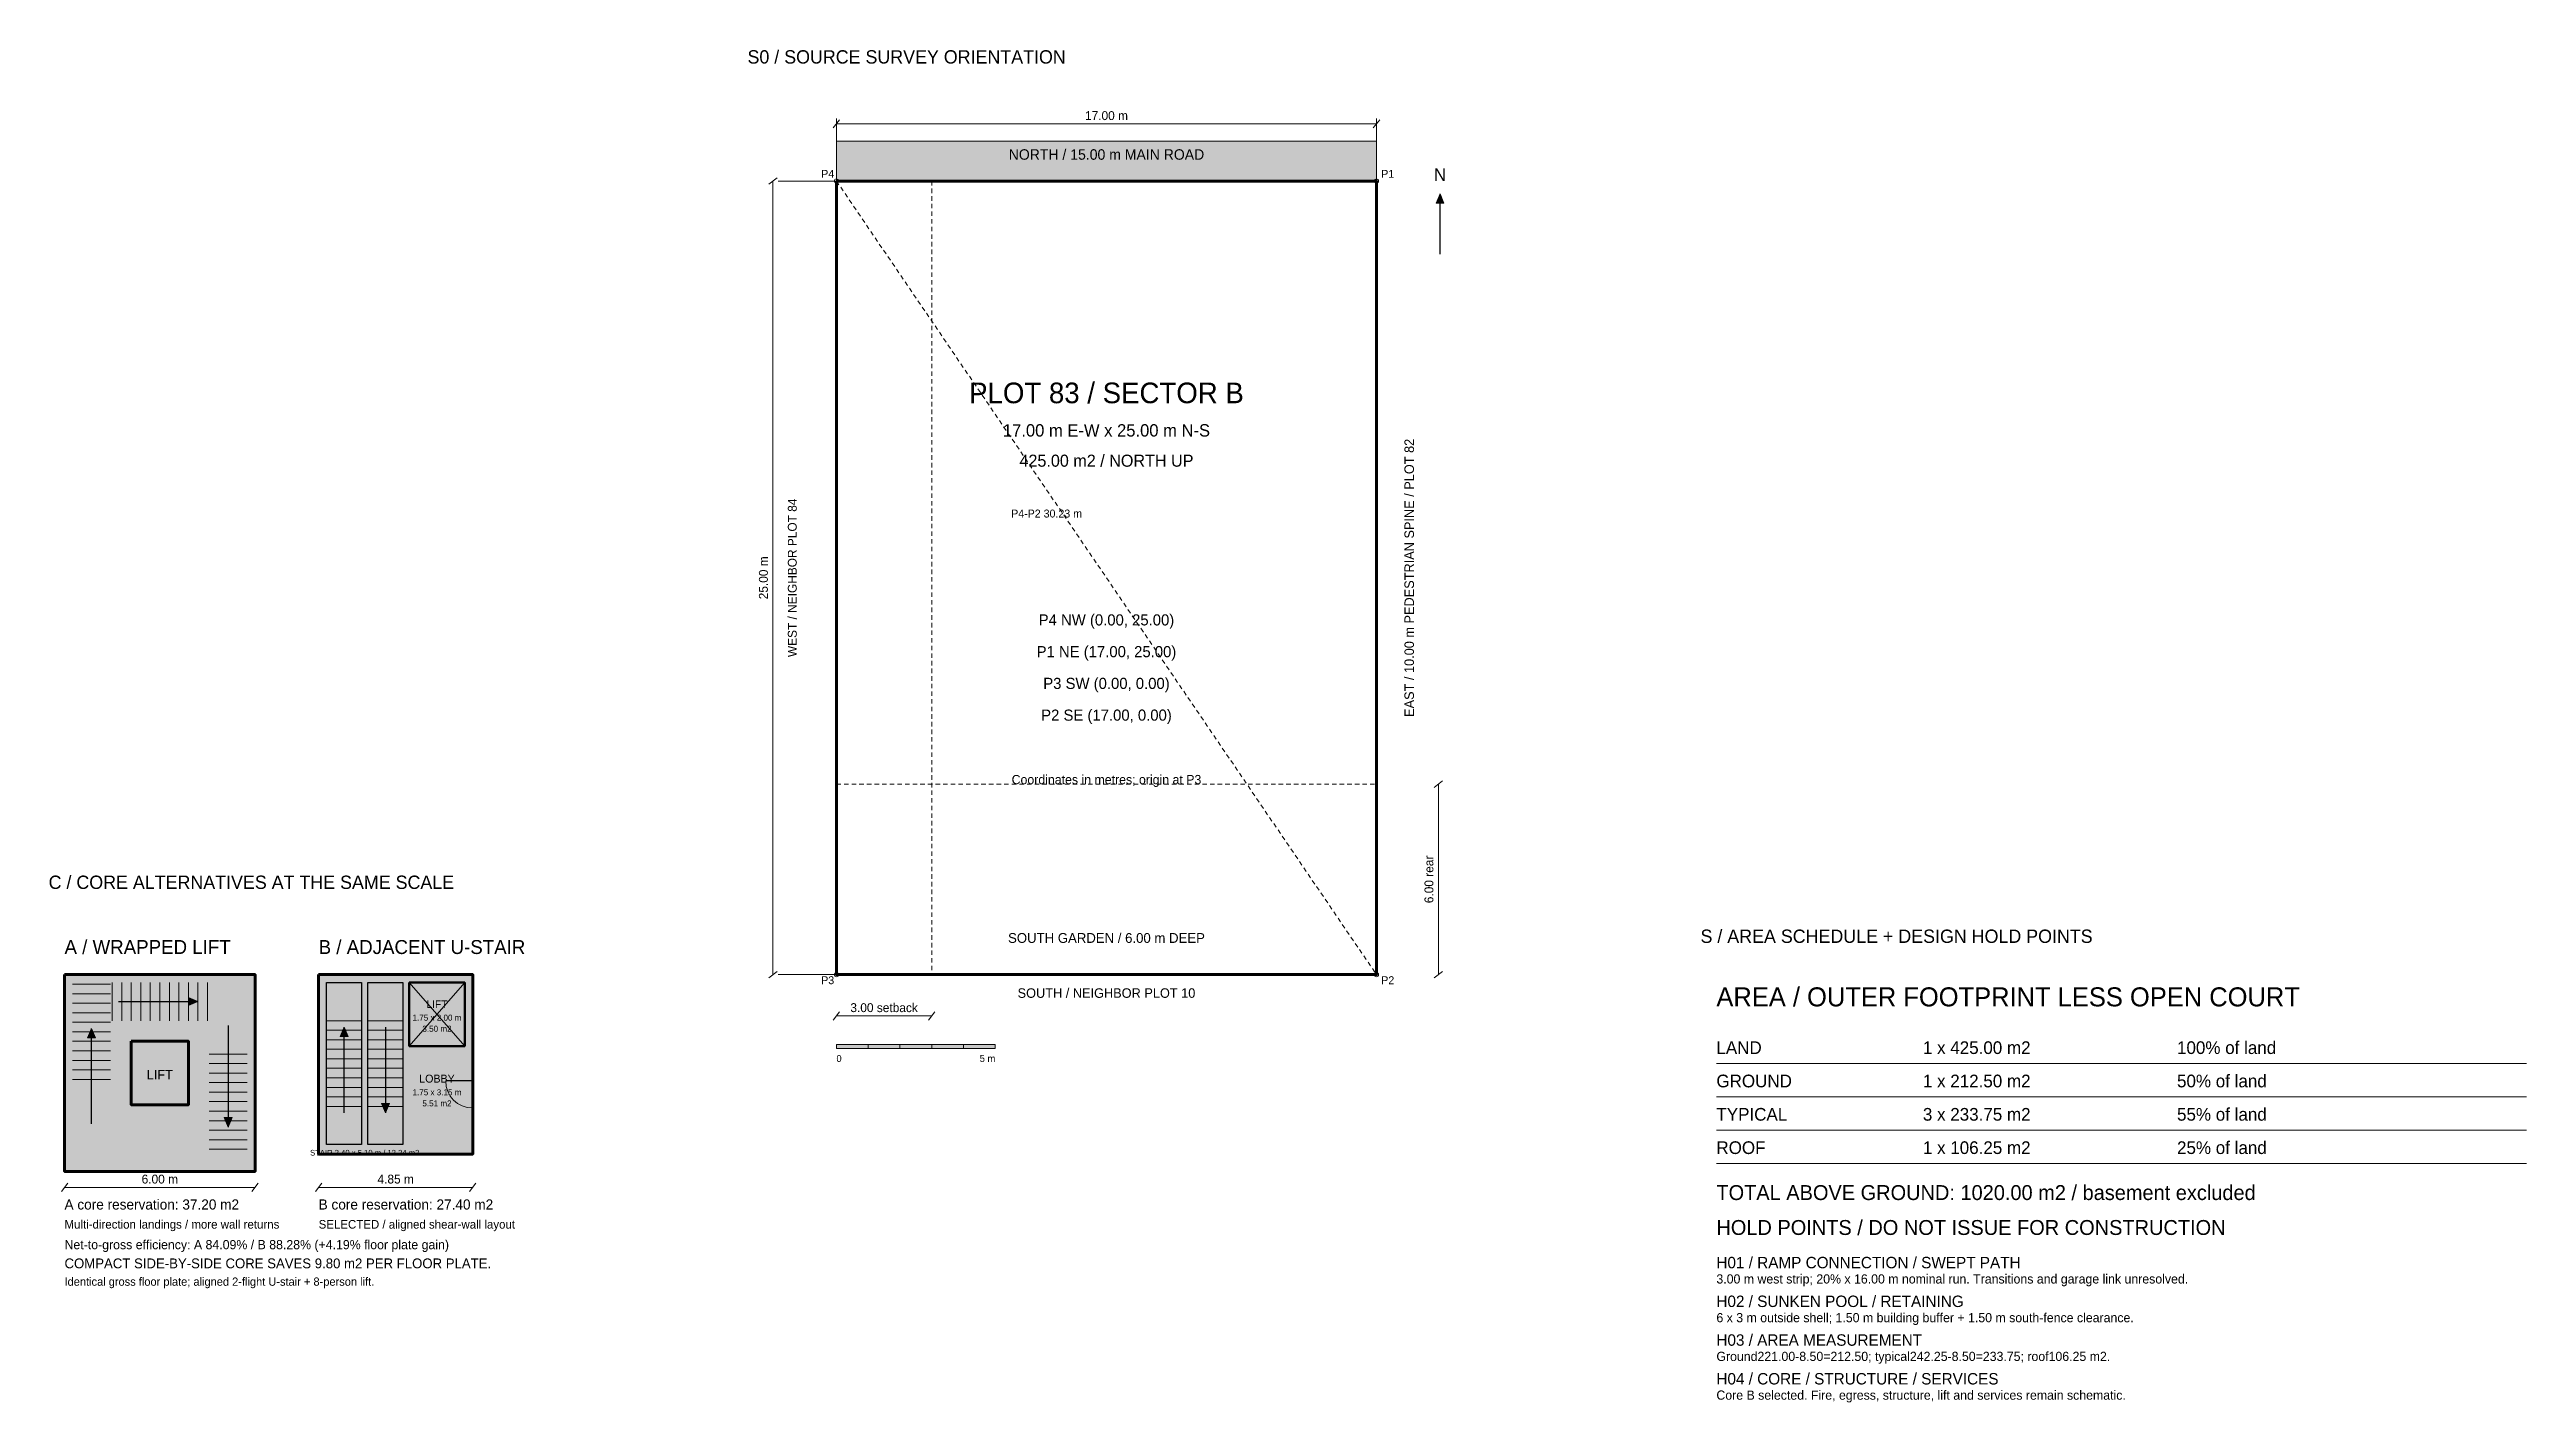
# Model space of a CAD drawing. Header units: millimetres. Extents: x 46 to 262000, y -13477 to 29142.
# Drawn here: x 184029 to 262000, y -13477 to 29142 of the extents above; entities that cross this region are included whole.
import ezdxf
from ezdxf.enums import TextEntityAlignment as Align

# ---------------------------------------------------------------- set-up
doc = ezdxf.new("R2010")
doc.units = ezdxf.units.MM
doc.linetypes.add('STUDY_DASH', pattern=[240, 140, -100])
for name, color, linetype in [('CORE', 7, 'Continuous'), ('DIMENSIONS', 8, 'Continuous'), ('SITE_BOUNDARY', 7, 'Continuous'), ('TEXT', 7, 'Continuous'), ('WALLS', 7, 'Continuous')]:
    doc.layers.add(name, color=color, linetype=linetype)

msp = doc.modelspace()

# ---------------------------------------------------------------- texts
at = {"layer": 'TEXT'}
for s, p in [('S0 / SOURCE SURVEY ORIENTATION', (206000, 28700)), ('C / CORE ALTERNATIVES AT THE SAME SCALE', (184000, 2700)), ('S / AREA SCHEDULE + DESIGN HOLD POINTS', (236000, 1000))]:
    msp.add_text(s, height=420, dxfattribs=at).set_placement(p)
at = {"layer": 'TEXT', "lineweight": 25, "true_color": 0x657473}
for s, height, p in [('17.00 m', 280, (217300, 26920)), ('Coordinates in metres; origin at P3', 290, (217300, 6000)), ('SOUTH / NEIGHBOR PLOT 10', 300, (217300, -730)), ('3.00 setback', 280, (210300, -1180)), ('1.75 x 3.15 m', 190, (196225, -3800)), ('5.51 m2', 190, (196225, -4150)), ('STAIR 2.40 x 5.10 m / 12.24 m2', 180, (193950, -5700)), ('6.00 m', 280, (187500, -6580)), ('4.85 m', 280, (194925, -6580))]:
    msp.add_text(s, height=height, dxfattribs=at).set_placement(p, align=Align.CENTER)
at = {"layer": 'TEXT', "lineweight": 25, "true_color": 0x253b3d}
for s, height, p in [('NORTH / 15.00 m MAIN ROAD', 330, (217300, 25670)), ('N', 400, (227800, 25000)), ('PLOT 83 / SECTOR B', 650, (217300, 18000)), ('425.00 m2 / NORTH UP', 380, (217300, 16000)), ('P4 NW (0.00, 25.00)', 350, (217300, 11000)), ('P1 NE (17.00, 25.00)', 350, (217300, 10000)), ('P3 SW (0.00, 0.00)', 350, (217300, 9000)), ('P2 SE (17.00, 0.00)', 350, (217300, 8000)), ('1.75 x 2.00 m', 190, (196225, -1450)), ('LIFT', 240, (196225, -1050)), ('3.50 m2', 190, (196225, -1800)), ('LIFT', 300, (187500, -3300)), ('LOBBY', 250, (196225, -3400))]:
    msp.add_text(s, height=height, dxfattribs=at).set_placement(p, align=Align.CENTER)
for s, height, p in [('P4', 250, (208320, 25100)), ('P1', 250, (225950, 25100)), ('A / WRAPPED LIFT', 440, (184500, 650)), ('P3', 250, (208320, -300)), ('P2', 250, (225950, -300)), ('AREA / OUTER FOOTPRINT LESS OPEN COURT', 600, (236500, -1000)), ('LAND', 400, (236500, -2500)), ('1 x 425.00 m2', 400, (243000, -2500)), ('100% of land', 400, (251000, -2500)), ('0', 220, (208800, -2750)), ('GROUND', 400, (236500, -3550)), ('1 x 212.50 m2', 400, (243000, -3550)), ('50% of land', 400, (251000, -3550)), ('TYPICAL', 400, (236500, -4600)), ('3 x 233.75 m2', 400, (243000, -4600)), ('55% of land', 400, (251000, -4600)), ('ROOF', 400, (236500, -5650)), ('1 x 106.25 m2', 400, (243000, -5650)), ('25% of land', 400, (251000, -5650)), ('TOTAL ABOVE GROUND: 1020.00 m2 / basement excluded', 470, (236500, -7100)), ('A core reservation: 37.20 m2', 320, (184500, -7400)), ('Net-to-gross efficiency: A 84.09% / B 88.28% (+4.19% floor plate gain)', 290, (184500, -8650))]:
    msp.add_text(s, height=height, dxfattribs=at).set_placement(p)
at = {"layer": 'TEXT', "lineweight": 25, "true_color": 0x087c83}
for s, height, p in [('17.00 m E-W x 25.00 m N-S', 390, (217300, 16950)), ('SOUTH GARDEN / 6.00 m DEEP', 310, (217300, 1000))]:
    msp.add_text(s, height=height, dxfattribs=at).set_placement(p, align=Align.CENTER)
at = {"layer": 'TEXT', "lineweight": 25, "true_color": 0x657473}
for s, height, p in [('EAST / 10.00 m PEDESTRIAN SPINE / PLOT 82', 300, (226980, 12500)), ('WEST / NEIGHBOR PLOT 84', 280, (207550, 12500)), ('25.00 m', 280, (206640, 12500)), ('6.00 rear', 280, (227590, 3000))]:
    msp.add_text(s, height=height, rotation=90, dxfattribs=at).set_placement(p, align=Align.CENTER)
for s, height, p in [('P4-P2 30.23 m', 250, (214300, 14400)), ('Multi-direction landings / more wall returns', 270, (184500, -8000)), ('Identical gross floor plate; aligned 2-flight U-stair + 8-person lift.', 260, (184500, -9800)), ('3.00 m west strip; 20% x 16.00 m nominal run. Transitions and garage link unresolved.', 290, (236500, -9730)), ('6 x 3 m outside shell; 1.50 m building buffer + 1.50 m south-fence clearance.', 290, (236500, -10950)), ('Ground221.00-8.50=212.50; typical242.25-8.50=233.75; roof106.25 m2.', 290, (236500, -12170)), ('Core B selected. Fire, egress, structure, lift and services remain schematic.', 290, (236500, -13390))]:
    msp.add_text(s, height=height, dxfattribs=at).set_placement(p)
at = {"layer": 'TEXT', "lineweight": 25, "true_color": 0x087c83}
for s, height, p in [('B / ADJACENT U-STAIR', 440, (192500, 650)), ('SELECTED / aligned shear-wall layout', 270, (192500, -8000)), ('B core reservation: 27.40 m2', 320, (192500, -7400)), ('COMPACT SIDE-BY-SIDE CORE SAVES 9.80 m2 PER FLOOR PLATE.', 310, (184500, -9250))]:
    msp.add_text(s, height=height, dxfattribs=at).set_placement(p)
at = {"layer": 'TEXT', "lineweight": 25, "true_color": 0x253b3d}
msp.add_text('5 m', height=220, dxfattribs=at).set_placement((213800, -2750), align=Align.RIGHT)
at = {"layer": 'TEXT', "lineweight": 25, "true_color": 0xa96519}
msp.add_text('HOLD POINTS / DO NOT ISSUE FOR CONSTRUCTION', height=470, dxfattribs=at).set_placement((236500, -8200))
at = {"layer": 'TEXT', "lineweight": 25, "true_color": 0xa84332}
for s, p in [('H01 / RAMP CONNECTION / SWEPT PATH', (236500, -9250)), ('H02 / SUNKEN POOL / RETAINING', (236500, -10470)), ('H03 / AREA MEASUREMENT', (236500, -11690)), ('H04 / CORE / STRUCTURE / SERVICES', (236500, -12910))]:
    msp.add_text(s, height=360, dxfattribs=at).set_placement(p)

# ---------------------------------------------------------------- hatches: boundary and pattern name
at = {"layer": 'CORE', "true_color": 0xe5e5df}
for points in [[(184500, 0), (190500, 0), (190500, -6200), (184500, -6200)], [(192500, 0), (197350, 0), (197350, -5650), (192500, -5650)]]:
    msp.add_hatch(color=7, dxfattribs=at).paths.add_polyline_path(points)
at = {"layer": 'CORE', "true_color": 0x253b3d}
for points in [[(188700, -850), (188405, -975), (188405, -725)], [(185350, -1700), (185475, -1995), (185225, -1995)], [(193300, -1650), (193425, -1945), (193175, -1945)], [(189650, -4800), (189525, -4505), (189775, -4505)], [(194600, -4350), (194475, -4055), (194725, -4055)]]:
    msp.add_hatch(color=7, dxfattribs=at).paths.add_polyline_path(points)
at = {"layer": 'CORE', "true_color": 0xf6f3eb}
for points in [[(192750, -250), (193850, -250), (193850, -5350), (192750, -5350)], [(194050, -250), (195150, -250), (195150, -5350), (194050, -5350)], [(195350, -250), (197100, -250), (197100, -2250), (195350, -2250)], [(186600, -2100), (188400, -2100), (188400, -4100), (186600, -4100)]]:
    msp.add_hatch(color=7, dxfattribs=at).paths.add_polyline_path(points)
at = {"layer": 'DIMENSIONS', "true_color": 0x253b3d}
for points in [[(227800, 24600), (227925, 24305), (227675, 24305)], [(208800, -2200), (209800, -2200), (209800, -2330), (208800, -2330)], [(210800, -2200), (211800, -2200), (211800, -2330), (210800, -2330)], [(212800, -2200), (213800, -2200), (213800, -2330), (212800, -2330)]]:
    msp.add_hatch(color=7, dxfattribs=at).paths.add_polyline_path(points)
at = {"layer": 'DIMENSIONS', "true_color": 0xf6f3eb}
for points in [[(209800, -2200), (210800, -2200), (210800, -2330), (209800, -2330)], [(211800, -2200), (212800, -2200), (212800, -2330), (211800, -2330)]]:
    msp.add_hatch(color=7, dxfattribs=at).paths.add_polyline_path(points)
at = {"layer": 'SITE_BOUNDARY', "true_color": 0xe5e5df}
msp.add_hatch(color=7, dxfattribs=at).paths.add_polyline_path([(208800, 26250), (225800, 26250), (225800, 25000), (208800, 25000)])

# ---------------------------------------------------------------- linework, layer by layer
at = {"layer": 'CORE', "lineweight": 18, "true_color": 0x657473}
for p, q in [((184750, -300), (185950, -300)), ((184750, -600), (185950, -600)), ((186000, -250), (186000, -1450)), ((186300, -250), (186300, -1450)), ((186600, -250), (186600, -1450)), ((186900, -250), (186900, -1450)), ((187200, -250), (187200, -1450)), ((187500, -250), (187500, -1450)), ((187800, -250), (187800, -1450)), ((188100, -250), (188100, -1450)), ((188400, -250), (188400, -1450)), ((188700, -250), (188700, -1450)), ((189000, -250), (189000, -1450)), ((184750, -900), (185950, -900)), ((184750, -1200), (185950, -1200)), ((184750, -1500), (185950, -1500)), ((192750, -1450), (193850, -1450)), ((194050, -1450), (195150, -1450)), ((184750, -1800), (185950, -1800)), ((184750, -2100), (185950, -2100)), ((192750, -1750), (193850, -1750)), ((192750, -2050), (193850, -2050)), ((194050, -1750), (195150, -1750)), ((194050, -2050), (195150, -2050)), ((184750, -2400), (185950, -2400)), ((184750, -2700), (185950, -2700)), ((184750, -3000), (185950, -3000)), ((189050, -2500), (190250, -2500)), ((189050, -2800), (190250, -2800)), ((189050, -3100), (190250, -3100)), ((192750, -2350), (193850, -2350)), ((192750, -2650), (193850, -2650)), ((192750, -2950), (193850, -2950)), ((194050, -2350), (195150, -2350)), ((194050, -2650), (195150, -2650)), ((194050, -2950), (195150, -2950)), ((184750, -3300), (185950, -3300)), ((189050, -3400), (190250, -3400)), ((189050, -3700), (190250, -3700)), ((192750, -3250), (193850, -3250)), ((192750, -3550), (193850, -3550)), ((192750, -3850), (193850, -3850)), ((194050, -3250), (195150, -3250)), ((194050, -3550), (195150, -3550)), ((194050, -3850), (195150, -3850)), ((189050, -4000), (190250, -4000)), ((189050, -4300), (190250, -4300)), ((189050, -4600), (190250, -4600)), ((192750, -4150), (193850, -4150)), ((194050, -4150), (195150, -4150)), ((189050, -4900), (190250, -4900)), ((189050, -5200), (190250, -5200)), ((189050, -5500), (190250, -5500))]:
    msp.add_line(p, q, dxfattribs=at)
at = {"layer": 'CORE', "lineweight": 13, "true_color": 0x657473}
for p, q in [((195350, -250), (197100, -2250)), ((197100, -250), (195350, -2250))]:
    msp.add_line(p, q, dxfattribs=at)
at = {"layer": 'CORE', "lineweight": 25, "true_color": 0x253b3d}
for p, q in [((186200, -850), (188700, -850)), ((185350, -4700), (185350, -1700)), ((189650, -1600), (189650, -4800)), ((193300, -4350), (193300, -1650)), ((194600, -1650), (194600, -4350))]:
    msp.add_line(p, q, dxfattribs=at)
at = {"layer": 'CORE', "lineweight": 70, "true_color": 0x253b3d}
for points in [[(184500, 0), (190500, 0), (190500, -6200), (184500, -6200)], [(192500, 0), (197350, 0), (197350, -5650), (192500, -5650)]]:
    msp.add_lwpolyline(points, close=True, dxfattribs=at)
at = {"layer": 'CORE', "lineweight": 13, "true_color": 0x253b3d}
for points in [[(188700, -850), (188405, -975), (188405, -725)], [(185350, -1700), (185475, -1995), (185225, -1995)], [(193300, -1650), (193425, -1945), (193175, -1945)], [(189650, -4800), (189525, -4505), (189775, -4505)], [(194600, -4350), (194475, -4055), (194725, -4055)]]:
    msp.add_lwpolyline(points, close=True, dxfattribs=at)
at = {"layer": 'CORE', "lineweight": 25, "true_color": 0x253b3d}
for points in [[(192750, -250), (193850, -250), (193850, -5350), (192750, -5350)], [(194050, -250), (195150, -250), (195150, -5350), (194050, -5350)]]:
    msp.add_lwpolyline(points, close=True, dxfattribs=at)
at = {"layer": 'CORE', "lineweight": 50, "true_color": 0x253b3d}
msp.add_lwpolyline([(195350, -250), (197100, -250), (197100, -2250), (195350, -2250)], close=True, dxfattribs=at)
at = {"layer": 'CORE', "lineweight": 60, "true_color": 0x253b3d}
msp.add_lwpolyline([(186600, -2100), (188400, -2100), (188400, -4100), (186600, -4100)], close=True, dxfattribs=at)
at = {"layer": 'DIMENSIONS', "lineweight": 20, "true_color": 0x657473}
for p, q in [((208700, 26670), (208900, 26930)), ((225700, 26670), (225900, 26930)), ((206670, 24900), (206930, 25100)), ((227620, 5900), (227880, 6100)), ((206670, -100), (206930, 100)), ((227620, -100), (227880, 100)), ((208700, -1430), (208900, -1170)), ((211700, -1430), (211900, -1170)), ((184400, -6830), (184600, -6570)), ((190400, -6830), (190600, -6570)), ((192400, -6830), (192600, -6570)), ((197250, -6830), (197450, -6570))]:
    msp.add_line(p, q, dxfattribs=at)
at = {"layer": 'DIMENSIONS', "lineweight": 13, "true_color": 0x657473}
for p, q in [((208800, 25000), (208800, 26970)), ((208800, 26800), (225800, 26800)), ((225800, 25000), (225800, 26970)), ((206800, 25000), (206800, 0)), ((208800, 25000), (206970, 25000)), ((227750, 6000), (227750, 0)), ((208800, 0), (206970, 0)), ((208800, -1300), (211800, -1300)), ((184500, -6700), (190500, -6700)), ((192500, -6700), (197350, -6700))]:
    msp.add_line(p, q, dxfattribs=at)
at = {"layer": 'DIMENSIONS', "linetype": 'STUDY_DASH', "lineweight": 15, "true_color": 0x657473}
msp.add_line((208800, 25000), (225800, 0), dxfattribs=at)
at = {"layer": 'DIMENSIONS', "linetype": 'STUDY_DASH', "lineweight": 18, "true_color": 0x657473}
for p, q in [((211800, 25000), (211800, 0)), ((208800, 6000), (225800, 6000))]:
    msp.add_line(p, q, dxfattribs=at)
at = {"layer": 'DIMENSIONS', "lineweight": 25, "true_color": 0x253b3d}
msp.add_line((227800, 22700), (227800, 24600), dxfattribs=at)
at = {"layer": 'DIMENSIONS', "lineweight": 18, "true_color": 0x657473}
for p, q in [((236500, -2800), (262000, -2800)), ((236500, -3850), (262000, -3850)), ((236500, -4900), (262000, -4900)), ((236500, -5950), (262000, -5950))]:
    msp.add_line(p, q, dxfattribs=at)
at = {"layer": 'DIMENSIONS', "lineweight": 13, "true_color": 0x253b3d}
for points in [[(227800, 24600), (227925, 24305), (227675, 24305)], [(208800, -2200), (209800, -2200), (209800, -2330), (208800, -2330)], [(209800, -2200), (210800, -2200), (210800, -2330), (209800, -2330)], [(210800, -2200), (211800, -2200), (211800, -2330), (210800, -2330)], [(211800, -2200), (212800, -2200), (212800, -2330), (211800, -2330)], [(212800, -2200), (213800, -2200), (213800, -2330), (212800, -2330)]]:
    msp.add_lwpolyline(points, close=True, dxfattribs=at)
at = {"layer": 'SITE_BOUNDARY', "lineweight": 13, "true_color": 0x657473}
msp.add_lwpolyline([(208800, 26250), (225800, 26250), (225800, 25000), (208800, 25000)], close=True, dxfattribs=at)
at = {"layer": 'SITE_BOUNDARY', "lineweight": 60, "true_color": 0x253b3d}
msp.add_lwpolyline([(208800, 25000), (225800, 25000), (225800, 0), (208800, 0)], close=True, dxfattribs=at)
at = {"layer": 'SITE_BOUNDARY', "lineweight": 18, "true_color": 0x253b3d}
for centre in [(208800, 25000), (225800, 25000), (208800, 0), (225800, 0)]:
    msp.add_circle(centre, 65, dxfattribs=at)
at = {"layer": 'WALLS', "lineweight": 25, "true_color": 0x253b3d}
msp.add_line((197350, -3350), (196500, -3350), dxfattribs=at)
at = {"layer": 'WALLS', "lineweight": 100, "true_color": 0xf6f3eb}
msp.add_line((197350, -3350), (197350, -4200), dxfattribs=at)
at = {"layer": 'WALLS', "lineweight": 15, "true_color": 0x657473}
msp.add_arc((197350, -3350), 850, -180, -90, dxfattribs=at)

msp.set_redraw_order([(e.dxf.handle, doc.entitydb.next_handle()) for e in msp.query("TEXT MTEXT ATTDEF DIMENSION ARC_DIMENSION")])  # texts and dimensions are drawn at this point

doc.saveas('drawing.dxf')
